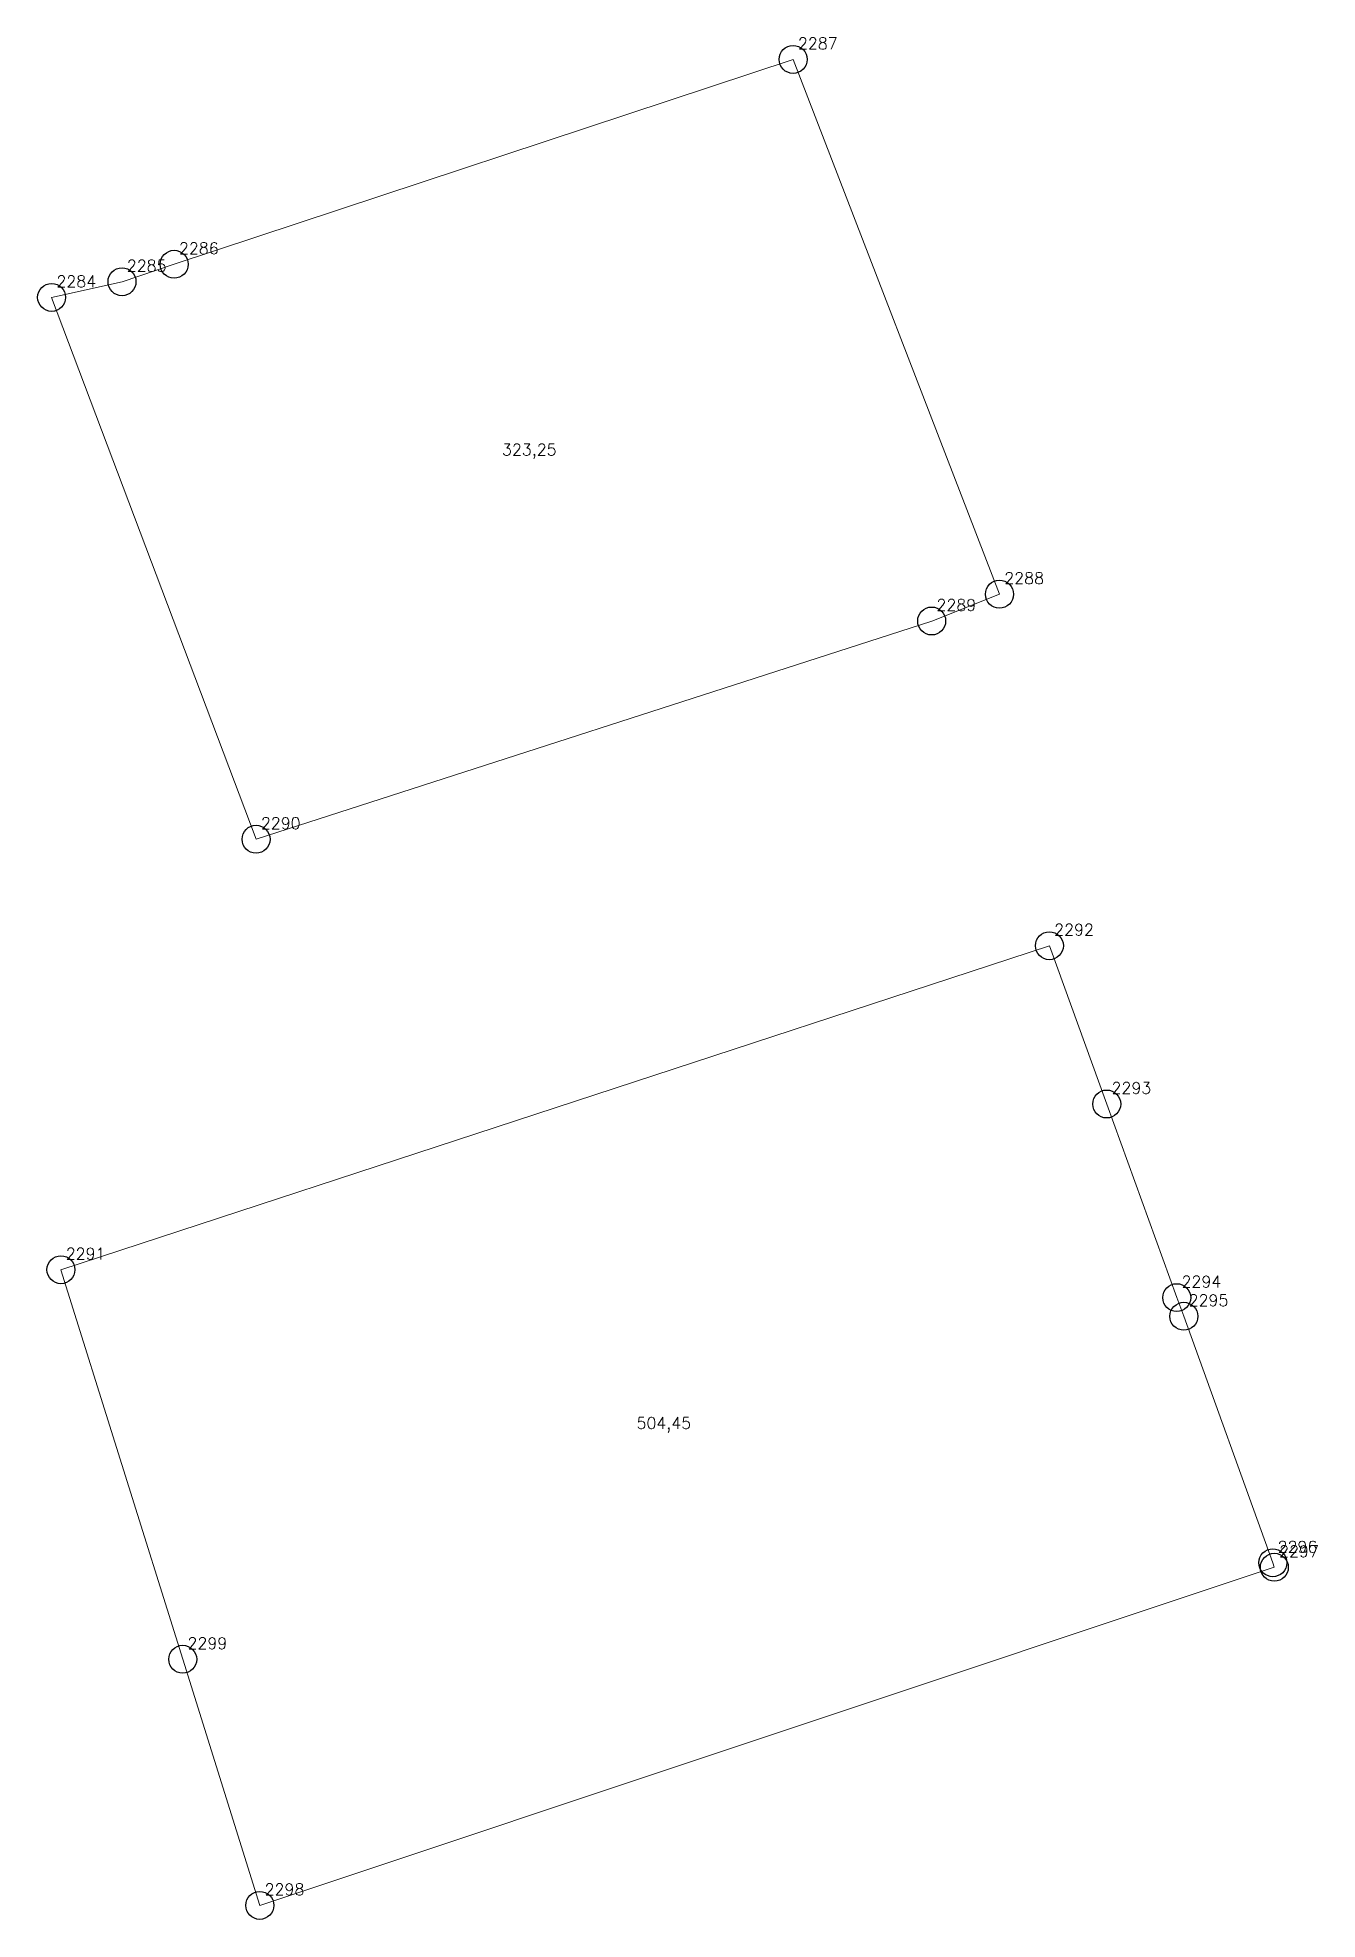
# Model space of a CAD drawing. Extents: x 1391578 to 1399811, y 355675 to 360827.
# Drawn here: x 1396213.6 to 1396247.9, y 359740.5 to 359791 of the extents above; entities that cross this region are included whole.
import ezdxf

# ---------------------------------------------------------------- set-up
doc = ezdxf.new("R2010")
doc.units = 0
doc.header["$PDMODE"] = 33
doc.header["$PDSIZE"] = 0.75
doc.layers.add('6 - утвержденные границы территорий окн', color=7, linetype='Continuous')
doc.styles.get("Standard").update_dxf_attribs({"font": 'simplex.shx'})

msp = doc.modelspace()

# ---------------------------------------------------------------- texts
at = {"layer": '6 - утвержденные границы территорий окн', "color": 7}
for s, p in [('2287', (1396233.969, 359790.729)), ('2286', (1396217.349, 359785.229)), ('2285', (1396215.949, 359784.759)), ('2284', (1396214.059, 359784.339)), ('323,25', (1396226.022, 359779.822)), ('2288', (1396239.509, 359776.369)), ('2289', (1396237.689, 359775.649)), ('2290', (1396219.549, 359769.789)), ('2292', (1396240.849, 359766.929)), ('2293', (1396242.389, 359762.679)), ('2291', (1396214.309, 359758.229)), ('2294', (1396244.269, 359757.479)), ('2295', (1396244.459, 359756.979)), ('504,45', (1396229.635, 359753.681)), ('2296', (1396246.849, 359750.359)), ('2297', (1396246.889, 359750.239)), ('2299', (1396217.579, 359747.769)), ('2298', (1396219.649, 359741.159))]:
    msp.add_text(s, height=0.3111, dxfattribs=at).set_placement(p)

# ---------------------------------------------------------------- linework, layer by layer
at = {"layer": '6 - утвержденные границы территорий окн', "color": 7, "lineweight": 20}
for points in [[(1396213.93, 359784.065), (1396215.82, 359784.485), (1396217.22, 359784.955), (1396233.84, 359790.455), (1396239.38, 359776.095), (1396237.56, 359775.375), (1396219.42, 359769.515), (1396213.93, 359784.065)], [(1396214.18, 359757.955), (1396240.72, 359766.655), (1396242.26, 359762.405), (1396244.14, 359757.205), (1396244.33, 359756.705), (1396246.72, 359750.085), (1396246.76, 359749.965), (1396219.52, 359740.885), (1396217.45, 359747.495), (1396214.18, 359757.955)]]:
    msp.add_lwpolyline(points, close=True, dxfattribs=at)
at = {"layer": '6 - утвержденные границы территорий окн'}
for p in [(1396233.84, 359790.455), (1396217.22, 359784.955), (1396215.82, 359784.485), (1396213.93, 359784.065), (1396239.38, 359776.095), (1396237.56, 359775.375), (1396219.42, 359769.515), (1396240.72, 359766.655), (1396242.26, 359762.405), (1396214.18, 359757.955), (1396244.14, 359757.205), (1396244.33, 359756.705), (1396246.72, 359750.085), (1396246.76, 359749.965), (1396217.45, 359747.495), (1396219.52, 359740.885)]:
    msp.add_point(p, dxfattribs=at)

msp.set_redraw_order([(e.dxf.handle, doc.entitydb.next_handle()) for e in msp.query("TEXT MTEXT ATTDEF DIMENSION ARC_DIMENSION")])  # texts and dimensions are drawn at this point

doc.saveas('drawing.dxf')
